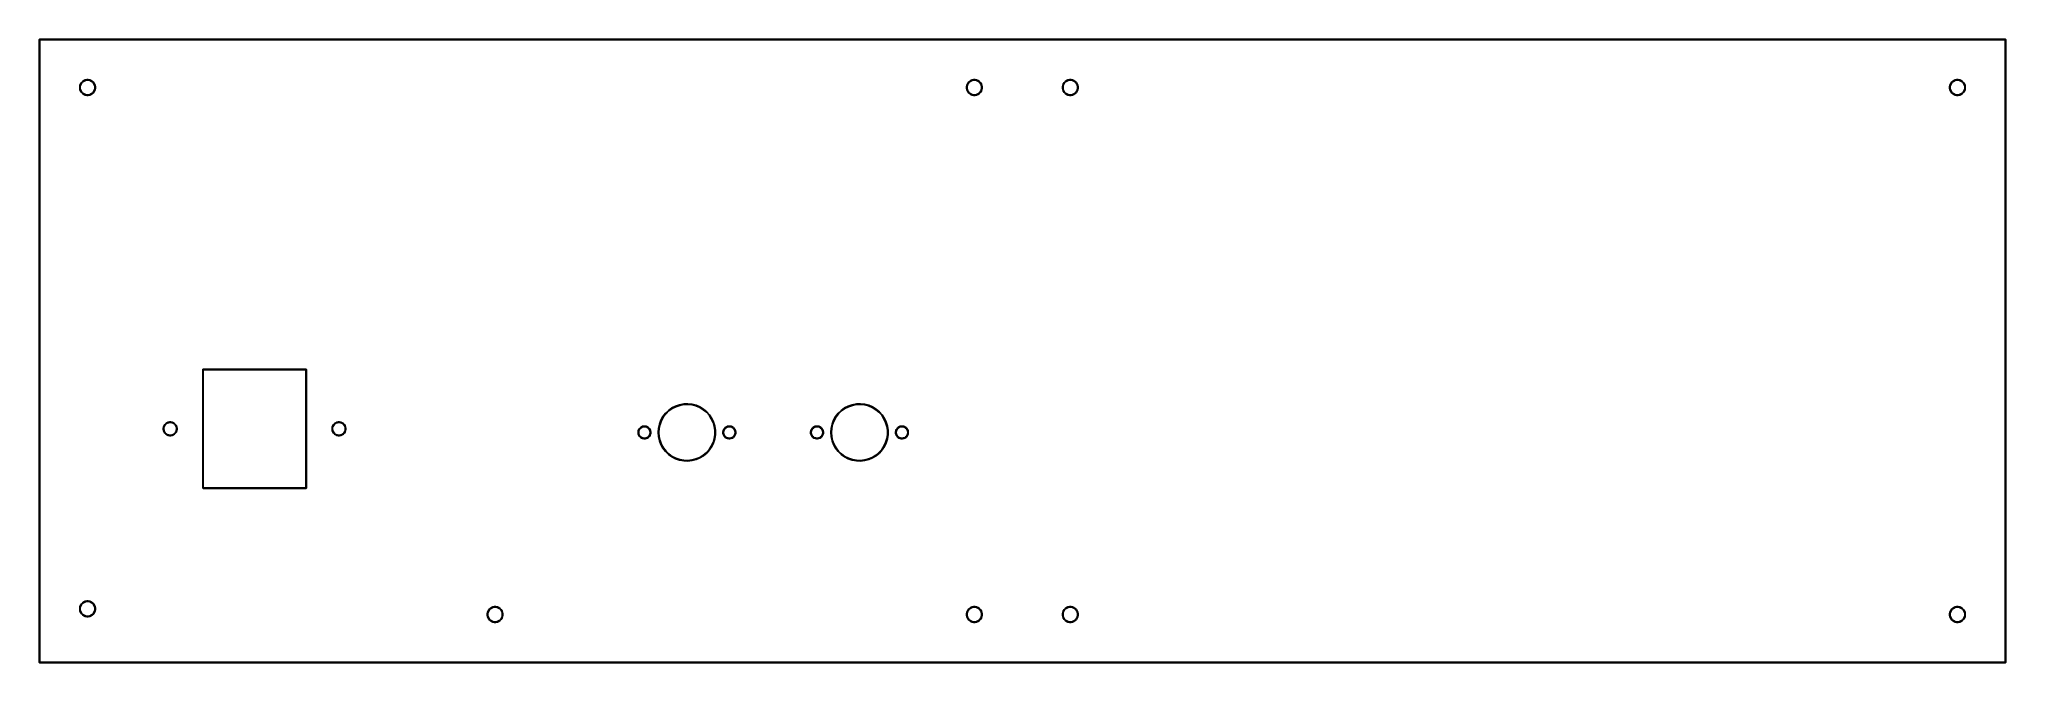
# Model space of a CAD drawing. Extents: x 0.7 to 21.3, y -8.5 to -2.
import ezdxf

# ---------------------------------------------------------------- set-up
doc = ezdxf.new("R2010")
doc.units = 0
doc.header["$MEASUREMENT"] = 0
doc.layers.add('BLACK', color=7, linetype='CONTINUOUS')

msp = doc.modelspace()

# ---------------------------------------------------------------- linework, layer by layer
at = {"layer": 'BLACK', "linetype": 'CONTINUOUS'}
for p, q in [((0.74703, -2), (0.74709, -1.99942)), ((0.74705, -2.00015), (0.74703, -2)), ((0.74705, -8.49986), (0.74705, -2.00015)), ((0.74709, -1.99942), (0.74726, -1.99886)), ((0.74726, -1.99886), (0.74753, -1.99835)), ((0.74753, -1.99835), (0.7479, -1.9979)), ((0.7479, -1.9979), (0.74835, -1.99753)), ((0.74835, -1.99753), (0.74887, -1.99726)), ((0.74887, -1.99726), (0.74942, -1.99709)), ((0.74942, -1.99709), (0.74986, -1.99705)), ((0.74986, -1.99705), (0.75, -1.99703)), ((0.75, -1.99703), (0.75014, -1.99705)), ((0.75014, -1.99705), (21.2499, -1.99705)), ((0.75295, -2.00295), (0.75295, -8.49705)), ((21.247, -2.00295), (0.75295, -2.00295)), ((21.247, -8.49705), (21.247, -2.00295)), ((21.2499, -1.99705), (21.25, -1.99703)), ((21.25, -1.99703), (21.2501, -1.99705)), ((21.2501, -1.99705), (21.2506, -1.99709)), ((21.2506, -1.99709), (21.2511, -1.99726)), ((21.2511, -1.99726), (21.2516, -1.99753)), ((21.2516, -1.99753), (21.2521, -1.9979)), ((21.2521, -1.9979), (21.2525, -1.99835)), ((21.2525, -1.99835), (21.2527, -1.99886)), ((21.2527, -1.99886), (21.2529, -1.99942)), ((21.2529, -1.99942), (21.253, -2)), ((21.253, -2), (21.253, -2.00014)), ((21.253, -2.00014), (21.253, -8.49986)), ((1.17726, -2.46112), (1.18624, -2.44768)), ((1.19142, -2.45192), (1.18316, -2.46427)), ((1.18624, -2.44768), (1.19768, -2.43624)), ((1.20192, -2.44142), (1.19142, -2.45192)), ((1.19768, -2.43624), (1.21112, -2.42726)), ((1.21427, -2.43316), (1.20192, -2.44142)), ((1.21112, -2.42726), (1.22606, -2.42107)), ((1.228, -2.42748), (1.21427, -2.43316)), ((1.22606, -2.42107), (1.24192, -2.41792)), ((1.24257, -2.42458), (1.228, -2.42748)), ((1.24192, -2.41792), (1.25808, -2.41792)), ((1.25743, -2.42458), (1.24257, -2.42458)), ((1.272, -2.42748), (1.25743, -2.42458)), ((1.25808, -2.41792), (1.27394, -2.42107)), ((1.28573, -2.43316), (1.272, -2.42748)), ((1.27394, -2.42107), (1.28888, -2.42726)), ((1.29808, -2.44142), (1.28573, -2.43316)), ((1.28888, -2.42726), (1.30232, -2.43624)), ((1.30858, -2.45192), (1.29808, -2.44142)), ((1.30232, -2.43624), (1.31376, -2.44768)), ((1.31684, -2.46427), (1.30858, -2.45192)), ((1.31376, -2.44768), (1.32274, -2.46112)), ((10.4253, -2.46112), (10.4343, -2.44768)), ((10.4394, -2.45192), (10.4312, -2.46427)), ((10.4343, -2.44768), (10.4457, -2.43624)), ((10.45, -2.44142), (10.4394, -2.45192)), ((10.4457, -2.43624), (10.4592, -2.42726)), ((10.4623, -2.43316), (10.45, -2.44142)), ((10.4592, -2.42726), (10.4741, -2.42107)), ((10.476, -2.42748), (10.4623, -2.43316)), ((10.4741, -2.42107), (10.4899, -2.41792)), ((10.4906, -2.42458), (10.476, -2.42748)), ((10.4899, -2.41792), (10.5061, -2.41792)), ((10.5055, -2.42458), (10.4906, -2.42458)), ((10.52, -2.42748), (10.5055, -2.42458)), ((10.5061, -2.41792), (10.522, -2.42107)), ((10.5338, -2.43316), (10.52, -2.42748)), ((10.522, -2.42107), (10.5369, -2.42726)), ((10.5461, -2.44142), (10.5338, -2.43316)), ((10.5369, -2.42726), (10.5504, -2.43624)), ((10.5566, -2.45192), (10.5461, -2.44142)), ((10.5504, -2.43624), (10.5618, -2.44768)), ((10.5649, -2.46427), (10.5566, -2.45192)), ((10.5618, -2.44768), (10.5708, -2.46112)), ((11.4253, -2.46112), (11.4343, -2.44768)), ((11.4394, -2.45192), (11.4312, -2.46427)), ((11.4343, -2.44768), (11.4457, -2.43624)), ((11.45, -2.44142), (11.4394, -2.45192)), ((11.4457, -2.43624), (11.4592, -2.42726)), ((11.4623, -2.43316), (11.45, -2.44142)), ((11.4592, -2.42726), (11.4741, -2.42107)), ((11.476, -2.42748), (11.4623, -2.43316)), ((11.4741, -2.42107), (11.4899, -2.41792)), ((11.4906, -2.42458), (11.476, -2.42748)), ((11.4899, -2.41792), (11.5061, -2.41792)), ((11.5055, -2.42458), (11.4906, -2.42458)), ((11.52, -2.42748), (11.5055, -2.42458)), ((11.5061, -2.41792), (11.522, -2.42107)), ((11.5338, -2.43316), (11.52, -2.42748)), ((11.522, -2.42107), (11.5369, -2.42726)), ((11.5461, -2.44142), (11.5338, -2.43316)), ((11.5369, -2.42726), (11.5504, -2.43624)), ((11.5566, -2.45192), (11.5461, -2.44142)), ((11.5504, -2.43624), (11.5618, -2.44768)), ((11.5649, -2.46427), (11.5566, -2.45192)), ((11.5618, -2.44768), (11.5708, -2.46112)), ((20.6773, -2.46112), (20.6862, -2.44768)), ((20.6914, -2.45192), (20.6832, -2.46427)), ((20.6862, -2.44768), (20.6977, -2.43624)), ((20.7019, -2.44142), (20.6914, -2.45192)), ((20.6977, -2.43624), (20.7111, -2.42726)), ((20.7143, -2.43316), (20.7019, -2.44142)), ((20.7111, -2.42726), (20.7261, -2.42107)), ((20.728, -2.42748), (20.7143, -2.43316)), ((20.7261, -2.42107), (20.7419, -2.41792)), ((20.7426, -2.42458), (20.728, -2.42748)), ((20.7419, -2.41792), (20.7581, -2.41792)), ((20.7574, -2.42458), (20.7426, -2.42458)), ((20.772, -2.42748), (20.7574, -2.42458)), ((20.7581, -2.41792), (20.7739, -2.42107)), ((20.7857, -2.43316), (20.772, -2.42748)), ((20.7739, -2.42107), (20.7889, -2.42726)), ((20.7981, -2.44142), (20.7857, -2.43316)), ((20.7889, -2.42726), (20.8023, -2.43624)), ((20.8086, -2.45192), (20.7981, -2.44142)), ((20.8023, -2.43624), (20.8138, -2.44768)), ((20.8168, -2.46427), (20.8086, -2.45192)), ((20.8138, -2.44768), (20.8227, -2.46112)), ((1.16792, -2.49192), (1.17107, -2.47606)), ((1.16792, -2.50808), (1.16792, -2.49192)), ((1.17107, -2.52394), (1.16792, -2.50808)), ((1.17107, -2.47606), (1.17726, -2.46112)), ((1.17726, -2.53888), (1.17107, -2.52394)), ((1.17748, -2.478), (1.17458, -2.49257)), ((1.17458, -2.49257), (1.17458, -2.50743)), ((1.17458, -2.50743), (1.17748, -2.522)), ((1.18624, -2.55232), (1.17726, -2.53888)), ((1.18316, -2.46427), (1.17748, -2.478)), ((1.17748, -2.522), (1.18316, -2.53573)), ((1.18316, -2.53573), (1.19142, -2.54808)), ((1.19768, -2.56376), (1.18624, -2.55232)), ((1.19142, -2.54808), (1.20192, -2.55858)), ((1.21112, -2.57274), (1.19768, -2.56376)), ((1.20192, -2.55858), (1.21427, -2.56684)), ((1.22606, -2.57893), (1.21112, -2.57274)), ((1.21427, -2.56684), (1.228, -2.57252)), ((1.24192, -2.58208), (1.22606, -2.57893)), ((1.228, -2.57252), (1.24257, -2.57542)), ((1.25808, -2.58208), (1.24192, -2.58208)), ((1.24257, -2.57542), (1.25743, -2.57542)), ((1.25743, -2.57542), (1.272, -2.57252)), ((1.27394, -2.57893), (1.25808, -2.58208)), ((1.272, -2.57252), (1.28573, -2.56684)), ((1.28888, -2.57274), (1.27394, -2.57893)), ((1.28573, -2.56684), (1.29808, -2.55858)), ((1.30232, -2.56376), (1.28888, -2.57274)), ((1.29808, -2.55858), (1.30858, -2.54808)), ((1.31376, -2.55232), (1.30232, -2.56376)), ((1.30858, -2.54808), (1.31684, -2.53573)), ((1.32274, -2.53888), (1.31376, -2.55232)), ((1.32252, -2.478), (1.31684, -2.46427)), ((1.31684, -2.53573), (1.32252, -2.522)), ((1.32542, -2.49257), (1.32252, -2.478)), ((1.32252, -2.522), (1.32542, -2.50743)), ((1.32274, -2.46112), (1.32893, -2.47606)), ((1.32893, -2.52394), (1.32274, -2.53888)), ((1.32542, -2.50743), (1.32542, -2.49257)), ((1.32893, -2.47606), (1.33208, -2.49192)), ((1.33208, -2.50808), (1.32893, -2.52394)), ((1.33208, -2.49192), (1.33208, -2.50808)), ((10.4159, -2.49192), (10.4191, -2.47606)), ((10.4159, -2.50808), (10.4159, -2.49192)), ((10.4191, -2.52394), (10.4159, -2.50808)), ((10.4191, -2.47606), (10.4253, -2.46112)), ((10.4253, -2.53888), (10.4191, -2.52394)), ((10.4255, -2.478), (10.4226, -2.49257)), ((10.4226, -2.49257), (10.4226, -2.50743)), ((10.4226, -2.50743), (10.4255, -2.522)), ((10.4343, -2.55232), (10.4253, -2.53888)), ((10.4312, -2.46427), (10.4255, -2.478)), ((10.4255, -2.522), (10.4312, -2.53573)), ((10.4312, -2.53573), (10.4394, -2.54808)), ((10.4457, -2.56376), (10.4343, -2.55232)), ((10.4394, -2.54808), (10.45, -2.55858)), ((10.4592, -2.57274), (10.4457, -2.56376)), ((10.45, -2.55858), (10.4623, -2.56684)), ((10.4741, -2.57893), (10.4592, -2.57274)), ((10.4623, -2.56684), (10.476, -2.57252)), ((10.4899, -2.58208), (10.4741, -2.57893)), ((10.476, -2.57252), (10.4906, -2.57542)), ((10.5061, -2.58208), (10.4899, -2.58208)), ((10.4906, -2.57542), (10.5055, -2.57542)), ((10.5055, -2.57542), (10.52, -2.57252)), ((10.522, -2.57893), (10.5061, -2.58208)), ((10.52, -2.57252), (10.5338, -2.56684)), ((10.5369, -2.57274), (10.522, -2.57893)), ((10.5338, -2.56684), (10.5461, -2.55858)), ((10.5504, -2.56376), (10.5369, -2.57274)), ((10.5461, -2.55858), (10.5566, -2.54808)), ((10.5618, -2.55232), (10.5504, -2.56376)), ((10.5566, -2.54808), (10.5649, -2.53573)), ((10.5708, -2.53888), (10.5618, -2.55232)), ((10.5706, -2.478), (10.5649, -2.46427)), ((10.5649, -2.53573), (10.5706, -2.522)), ((10.5735, -2.49257), (10.5706, -2.478)), ((10.5706, -2.522), (10.5735, -2.50743)), ((10.5708, -2.46112), (10.577, -2.47606)), ((10.577, -2.52394), (10.5708, -2.53888)), ((10.5735, -2.50743), (10.5735, -2.49257)), ((10.577, -2.47606), (10.5801, -2.49192)), ((10.5801, -2.50808), (10.577, -2.52394)), ((10.5801, -2.49192), (10.5801, -2.50808)), ((11.4159, -2.49192), (11.4191, -2.47606)), ((11.4159, -2.50808), (11.4159, -2.49192)), ((11.4191, -2.52394), (11.4159, -2.50808)), ((11.4191, -2.47606), (11.4253, -2.46112)), ((11.4253, -2.53888), (11.4191, -2.52394)), ((11.4255, -2.478), (11.4226, -2.49257)), ((11.4226, -2.49257), (11.4226, -2.50743)), ((11.4226, -2.50743), (11.4255, -2.522)), ((11.4343, -2.55232), (11.4253, -2.53888)), ((11.4312, -2.46427), (11.4255, -2.478)), ((11.4255, -2.522), (11.4312, -2.53573)), ((11.4312, -2.53573), (11.4394, -2.54808)), ((11.4457, -2.56376), (11.4343, -2.55232)), ((11.4394, -2.54808), (11.45, -2.55858)), ((11.4592, -2.57274), (11.4457, -2.56376)), ((11.45, -2.55858), (11.4623, -2.56684)), ((11.4741, -2.57893), (11.4592, -2.57274)), ((11.4623, -2.56684), (11.476, -2.57252)), ((11.4899, -2.58208), (11.4741, -2.57893)), ((11.476, -2.57252), (11.4906, -2.57542)), ((11.5061, -2.58208), (11.4899, -2.58208)), ((11.4906, -2.57542), (11.5055, -2.57542)), ((11.5055, -2.57542), (11.52, -2.57252)), ((11.522, -2.57893), (11.5061, -2.58208)), ((11.52, -2.57252), (11.5338, -2.56684)), ((11.5369, -2.57274), (11.522, -2.57893)), ((11.5338, -2.56684), (11.5461, -2.55858)), ((11.5504, -2.56376), (11.5369, -2.57274)), ((11.5461, -2.55858), (11.5566, -2.54808)), ((11.5618, -2.55232), (11.5504, -2.56376)), ((11.5566, -2.54808), (11.5649, -2.53573)), ((11.5708, -2.53888), (11.5618, -2.55232)), ((11.5706, -2.478), (11.5649, -2.46427)), ((11.5649, -2.53573), (11.5706, -2.522)), ((11.5735, -2.49257), (11.5706, -2.478)), ((11.5706, -2.522), (11.5735, -2.50743)), ((11.5708, -2.46112), (11.577, -2.47606)), ((11.577, -2.52394), (11.5708, -2.53888)), ((11.5735, -2.50743), (11.5735, -2.49257)), ((11.577, -2.47606), (11.5801, -2.49192)), ((11.5801, -2.50808), (11.577, -2.52394)), ((11.5801, -2.49192), (11.5801, -2.50808)), ((20.6679, -2.49192), (20.6711, -2.47606)), ((20.6679, -2.50808), (20.6679, -2.49192)), ((20.6711, -2.52394), (20.6679, -2.50808)), ((20.6711, -2.47606), (20.6773, -2.46112)), ((20.6773, -2.53888), (20.6711, -2.52394)), ((20.6775, -2.478), (20.6746, -2.49257)), ((20.6746, -2.49257), (20.6746, -2.50743)), ((20.6746, -2.50743), (20.6775, -2.522)), ((20.6862, -2.55232), (20.6773, -2.53888)), ((20.6832, -2.46427), (20.6775, -2.478)), ((20.6775, -2.522), (20.6832, -2.53573)), ((20.6832, -2.53573), (20.6914, -2.54808)), ((20.6977, -2.56376), (20.6862, -2.55232)), ((20.6914, -2.54808), (20.7019, -2.55858)), ((20.7111, -2.57274), (20.6977, -2.56376)), ((20.7019, -2.55858), (20.7143, -2.56684)), ((20.7261, -2.57893), (20.7111, -2.57274)), ((20.7143, -2.56684), (20.728, -2.57252)), ((20.7419, -2.58208), (20.7261, -2.57893)), ((20.728, -2.57252), (20.7426, -2.57542)), ((20.7581, -2.58208), (20.7419, -2.58208)), ((20.7426, -2.57542), (20.7574, -2.57542)), ((20.7574, -2.57542), (20.772, -2.57252)), ((20.7739, -2.57893), (20.7581, -2.58208)), ((20.772, -2.57252), (20.7857, -2.56684)), ((20.7889, -2.57274), (20.7739, -2.57893)), ((20.7857, -2.56684), (20.7981, -2.55858)), ((20.8023, -2.56376), (20.7889, -2.57274)), ((20.7981, -2.55858), (20.8086, -2.54808)), ((20.8138, -2.55232), (20.8023, -2.56376)), ((20.8086, -2.54808), (20.8168, -2.53573)), ((20.8227, -2.53888), (20.8138, -2.55232)), ((20.8225, -2.478), (20.8168, -2.46427)), ((20.8168, -2.53573), (20.8225, -2.522)), ((20.8254, -2.49257), (20.8225, -2.478)), ((20.8225, -2.522), (20.8254, -2.50743)), ((20.8227, -2.46112), (20.8289, -2.47606)), ((20.8289, -2.52394), (20.8227, -2.53888)), ((20.8254, -2.50743), (20.8254, -2.49257)), ((20.8289, -2.47606), (20.8321, -2.49192)), ((20.8321, -2.50808), (20.8289, -2.52394)), ((20.8321, -2.49192), (20.8321, -2.50808)), ((2.45136, -5.44409), (2.45142, -5.44352)), ((2.45138, -5.44424), (2.45136, -5.44409)), ((2.45138, -6.68017), (2.45138, -5.44424)), ((2.45142, -5.44352), (2.45159, -5.44296)), ((2.45159, -5.44296), (2.45186, -5.44245)), ((2.45186, -5.44245), (2.45223, -5.442)), ((2.45223, -5.442), (2.45268, -5.44163)), ((2.45268, -5.44163), (2.4532, -5.44135)), ((2.4532, -5.44135), (2.45375, -5.44118)), ((2.45375, -5.44118), (2.45419, -5.44114)), ((2.45419, -5.44114), (2.45433, -5.44113)), ((2.45433, -5.44113), (2.45448, -5.44114)), ((2.45448, -5.44114), (3.52899, -5.44114)), ((2.45728, -5.44705), (2.45728, -6.67736)), ((3.52618, -5.44705), (2.45728, -5.44705)), ((3.52618, -6.67736), (3.52618, -5.44705)), ((3.52899, -5.44114), (3.52913, -5.44113)), ((3.52913, -5.44113), (3.52928, -5.44114)), ((3.52928, -5.44114), (3.52971, -5.44118)), ((3.52971, -5.44118), (3.53027, -5.44135)), ((3.53027, -5.44135), (3.53078, -5.44163)), ((3.53078, -5.44163), (3.53123, -5.442)), ((3.53123, -5.442), (3.5316, -5.44245)), ((3.5316, -5.44245), (3.53187, -5.44296)), ((3.53187, -5.44296), (3.53204, -5.44352)), ((3.53204, -5.44352), (3.5321, -5.44409)), ((3.5321, -5.44409), (3.53209, -5.44424)), ((3.53209, -5.44424), (3.53209, -6.68017)), ((7.22926, -5.97308), (7.25062, -5.93501)), ((7.2562, -5.93871), (7.23532, -5.97592)), ((7.25062, -5.93501), (7.2773, -5.90046)), ((7.28229, -5.90493), (7.2562, -5.93871)), ((7.2773, -5.90046), (7.30873, -5.87016)), ((7.31301, -5.87531), (7.28229, -5.90493)), ((7.30873, -5.87016), (7.34423, -5.84476)), ((7.34772, -5.85048), (7.31301, -5.87531)), ((7.34423, -5.84476), (7.38305, -5.8248)), ((7.38567, -5.83096), (7.34772, -5.85048)), ((7.38305, -5.8248), (7.42437, -5.81071)), ((7.42606, -5.81718), (7.38567, -5.83096)), ((7.42437, -5.81071), (7.4673, -5.80278)), ((7.46803, -5.80943), (7.42606, -5.81718)), ((7.4673, -5.80278), (7.51092, -5.80118)), ((7.51068, -5.80787), (7.46803, -5.80943)), ((7.5531, -5.81254), (7.51068, -5.80787)), ((7.51092, -5.80118), (7.55431, -5.80596)), ((7.59439, -5.82333), (7.5531, -5.81254)), ((7.55431, -5.80596), (7.59655, -5.817)), ((7.63366, -5.84002), (7.59439, -5.82333)), ((7.59655, -5.817), (7.63672, -5.83407)), ((7.67009, -5.86226), (7.63366, -5.84002)), ((7.63672, -5.83407), (7.67398, -5.85681)), ((7.70289, -5.88956), (7.67009, -5.86226)), ((7.67398, -5.85681), (7.70754, -5.88474)), ((7.73137, -5.92134), (7.70289, -5.88956)), ((7.70754, -5.88474), (7.73667, -5.91725)), ((7.75492, -5.95693), (7.73137, -5.92134)), ((7.73667, -5.91725), (7.76076, -5.95366)), ((9.02926, -5.97308), (9.05062, -5.93501)), ((9.0562, -5.93871), (9.03532, -5.97592)), ((9.05062, -5.93501), (9.0773, -5.90046)), ((9.08229, -5.90493), (9.0562, -5.93871)), ((9.0773, -5.90046), (9.10873, -5.87016)), ((9.11301, -5.87531), (9.08229, -5.90493)), ((9.10873, -5.87016), (9.14423, -5.84476)), ((9.14772, -5.85048), (9.11301, -5.87531)), ((9.14423, -5.84476), (9.18305, -5.8248)), ((9.18567, -5.83096), (9.14772, -5.85048)), ((9.18305, -5.8248), (9.22437, -5.81071)), ((9.22606, -5.81718), (9.18567, -5.83096)), ((9.22437, -5.81071), (9.2673, -5.80278)), ((9.26803, -5.80943), (9.22606, -5.81718)), ((9.2673, -5.80278), (9.31092, -5.80118)), ((9.31068, -5.80787), (9.26803, -5.80943)), ((9.3531, -5.81254), (9.31068, -5.80787)), ((9.31092, -5.80118), (9.35431, -5.80596)), ((9.39439, -5.82333), (9.3531, -5.81254)), ((9.35431, -5.80596), (9.39655, -5.817)), ((9.43366, -5.84002), (9.39439, -5.82333)), ((9.39655, -5.817), (9.43672, -5.83407)), ((9.47009, -5.86226), (9.43366, -5.84002)), ((9.43672, -5.83407), (9.47398, -5.85681)), ((9.50289, -5.88956), (9.47009, -5.86226)), ((9.47398, -5.85681), (9.50754, -5.88474)), ((9.53137, -5.92134), (9.50289, -5.88956)), ((9.50754, -5.88474), (9.53667, -5.91725)), ((9.55492, -5.95693), (9.53137, -5.92134)), ((9.53667, -5.91725), (9.56076, -5.95366)), ((2.03952, -6.05508), (2.0423, -6.04112)), ((2.03952, -6.06932), (2.03952, -6.05508)), ((2.0423, -6.08329), (2.03952, -6.06932)), ((2.0423, -6.04112), (2.04775, -6.02796)), ((2.04775, -6.09645), (2.0423, -6.08329)), ((2.04871, -6.04306), (2.04618, -6.05574)), ((2.04618, -6.05574), (2.04618, -6.06867)), ((2.04618, -6.06867), (2.04871, -6.08135)), ((2.04775, -6.02796), (2.05566, -6.01612)), ((2.05566, -6.10829), (2.04775, -6.09645)), ((2.05365, -6.03112), (2.04871, -6.04306)), ((2.04871, -6.08135), (2.05365, -6.09329)), ((2.06083, -6.02037), (2.05365, -6.03112)), ((2.05365, -6.09329), (2.06083, -6.10404)), ((2.05566, -6.01612), (2.06573, -6.00605)), ((2.06573, -6.11835), (2.05566, -6.10829)), ((2.06998, -6.01123), (2.06083, -6.02037)), ((2.06083, -6.10404), (2.06998, -6.11318)), ((2.06573, -6.00605), (2.07757, -5.99814)), ((2.07757, -6.12627), (2.06573, -6.11835)), ((2.08072, -6.00405), (2.06998, -6.01123)), ((2.06998, -6.11318), (2.08072, -6.12036)), ((2.07757, -5.99814), (2.09073, -5.99269)), ((2.09073, -6.13171), (2.07757, -6.12627)), ((2.09267, -5.9991), (2.08072, -6.00405)), ((2.08072, -6.12036), (2.09267, -6.12531)), ((2.09073, -5.99269), (2.10469, -5.98992)), ((2.10469, -6.13449), (2.09073, -6.13171)), ((2.10535, -5.99658), (2.09267, -5.9991)), ((2.09267, -6.12531), (2.10535, -6.12783)), ((2.10469, -5.98992), (2.11893, -5.98992)), ((2.11893, -6.13449), (2.10469, -6.13449)), ((2.11827, -5.99658), (2.10535, -5.99658)), ((2.10535, -6.12783), (2.11827, -6.12783)), ((2.13095, -5.9991), (2.11827, -5.99658)), ((2.11827, -6.12783), (2.13095, -6.12531)), ((2.11893, -5.98992), (2.1329, -5.99269)), ((2.1329, -6.13171), (2.11893, -6.13449)), ((2.1429, -6.00405), (2.13095, -5.9991)), ((2.13095, -6.12531), (2.1429, -6.12036)), ((2.1329, -5.99269), (2.14605, -5.99814)), ((2.14605, -6.12627), (2.1329, -6.13171)), ((2.15365, -6.01123), (2.1429, -6.00405)), ((2.1429, -6.12036), (2.15365, -6.11318)), ((2.14605, -5.99814), (2.15789, -6.00605)), ((2.15789, -6.11835), (2.14605, -6.12627)), ((2.16279, -6.02037), (2.15365, -6.01123)), ((2.15365, -6.11318), (2.16279, -6.10404)), ((2.15789, -6.00605), (2.16796, -6.01612)), ((2.16796, -6.10829), (2.15789, -6.11835)), ((2.16997, -6.03112), (2.16279, -6.02037)), ((2.16279, -6.10404), (2.16997, -6.09329)), ((2.16796, -6.01612), (2.17587, -6.02796)), ((2.17587, -6.09645), (2.16796, -6.10829)), ((2.17492, -6.04306), (2.16997, -6.03112)), ((2.16997, -6.09329), (2.17492, -6.08135)), ((2.17744, -6.05574), (2.17492, -6.04306)), ((2.17492, -6.08135), (2.17744, -6.06867)), ((2.17587, -6.02796), (2.18132, -6.04112)), ((2.18132, -6.08329), (2.17587, -6.09645)), ((2.17744, -6.06867), (2.17744, -6.05574)), ((2.18132, -6.04112), (2.1841, -6.05508)), ((2.1841, -6.06932), (2.18132, -6.08329)), ((2.1841, -6.05508), (2.1841, -6.06932)), ((3.79937, -6.05508), (3.80214, -6.04112)), ((3.79937, -6.06932), (3.79937, -6.05508)), ((3.80214, -6.08329), (3.79937, -6.06932)), ((3.80214, -6.04112), (3.80759, -6.02796)), ((3.80759, -6.09645), (3.80214, -6.08329)), ((3.80855, -6.04306), (3.80603, -6.05574)), ((3.80603, -6.05574), (3.80603, -6.06867)), ((3.80603, -6.06867), (3.80855, -6.08135)), ((3.80759, -6.02796), (3.8155, -6.01612)), ((3.8155, -6.10829), (3.80759, -6.09645)), ((3.8135, -6.03112), (3.80855, -6.04306)), ((3.80855, -6.08135), (3.8135, -6.09329)), ((3.82068, -6.02037), (3.8135, -6.03112)), ((3.8135, -6.09329), (3.82068, -6.10404)), ((3.8155, -6.01612), (3.82557, -6.00605)), ((3.82557, -6.11835), (3.8155, -6.10829)), ((3.82982, -6.01123), (3.82068, -6.02037)), ((3.82068, -6.10404), (3.82982, -6.11318)), ((3.82557, -6.00605), (3.83741, -5.99814)), ((3.83741, -6.12627), (3.82557, -6.11835)), ((3.84057, -6.00405), (3.82982, -6.01123)), ((3.82982, -6.11318), (3.84057, -6.12036)), ((3.83741, -5.99814), (3.85057, -5.99269)), ((3.85057, -6.13171), (3.83741, -6.12627)), ((3.85251, -5.9991), (3.84057, -6.00405)), ((3.84057, -6.12036), (3.85251, -6.12531)), ((3.85057, -5.99269), (3.86453, -5.98992)), ((3.86453, -6.13449), (3.85057, -6.13171)), ((3.86519, -5.99658), (3.85251, -5.9991)), ((3.85251, -6.12531), (3.86519, -6.12783)), ((3.86453, -5.98992), (3.87877, -5.98992)), ((3.87877, -6.13449), (3.86453, -6.13449)), ((3.87812, -5.99658), (3.86519, -5.99658)), ((3.86519, -6.12783), (3.87812, -6.12783)), ((3.8908, -5.9991), (3.87812, -5.99658)), ((3.87812, -6.12783), (3.8908, -6.12531)), ((3.87877, -5.98992), (3.89274, -5.99269)), ((3.89274, -6.13171), (3.87877, -6.13449)), ((3.90274, -6.00405), (3.8908, -5.9991)), ((3.8908, -6.12531), (3.90274, -6.12036)), ((3.89274, -5.99269), (3.90589, -5.99814)), ((3.90589, -6.12627), (3.89274, -6.13171)), ((3.91349, -6.01123), (3.90274, -6.00405)), ((3.90274, -6.12036), (3.91349, -6.11318)), ((3.90589, -5.99814), (3.91773, -6.00605)), ((3.91773, -6.11835), (3.90589, -6.12627)), ((3.92263, -6.02037), (3.91349, -6.01123)), ((3.91349, -6.11318), (3.92263, -6.10404)), ((3.91773, -6.00605), (3.9278, -6.01612)), ((3.9278, -6.10829), (3.91773, -6.11835)), ((3.92981, -6.03112), (3.92263, -6.02037)), ((3.92263, -6.10404), (3.92981, -6.09329)), ((3.9278, -6.01612), (3.93571, -6.02796)), ((3.93571, -6.09645), (3.9278, -6.10829)), ((3.93476, -6.04306), (3.92981, -6.03112)), ((3.92981, -6.09329), (3.93476, -6.08135)), ((3.93728, -6.05574), (3.93476, -6.04306)), ((3.93476, -6.08135), (3.93728, -6.06867)), ((3.93571, -6.02796), (3.94116, -6.04112)), ((3.94116, -6.08329), (3.93571, -6.09645)), ((3.93728, -6.06867), (3.93728, -6.05574)), ((3.94116, -6.04112), (3.94394, -6.05508)), ((3.94394, -6.06932), (3.94116, -6.08329)), ((3.94394, -6.05508), (3.94394, -6.06932)), ((6.99068, -6.09346), (6.99323, -6.08063)), ((6.99068, -6.10654), (6.99068, -6.09346)), ((6.99323, -6.11937), (6.99068, -6.10654)), ((6.99323, -6.08063), (6.99823, -6.06854)), ((6.99823, -6.13146), (6.99323, -6.11937)), ((6.99963, -6.08257), (6.99734, -6.09412)), ((6.99734, -6.09412), (6.99734, -6.10588)), ((6.99734, -6.10588), (6.99963, -6.11743)), ((6.99823, -6.06854), (7.0055, -6.05767)), ((7.0055, -6.14233), (6.99823, -6.13146)), ((7.00414, -6.0717), (6.99963, -6.08257)), ((6.99963, -6.11743), (7.00414, -6.1283)), ((7.01068, -6.06191), (7.00414, -6.0717)), ((7.00414, -6.1283), (7.01068, -6.13809)), ((7.0055, -6.05767), (7.01475, -6.04842)), ((7.01475, -6.15158), (7.0055, -6.14233)), ((7.019, -6.05359), (7.01068, -6.06191)), ((7.01068, -6.13809), (7.019, -6.14641)), ((7.01475, -6.04842), (7.02563, -6.04115)), ((7.02563, -6.15885), (7.01475, -6.15158)), ((7.02878, -6.04705), (7.019, -6.05359)), ((7.019, -6.14641), (7.02878, -6.15295)), ((7.02563, -6.04115), (7.03772, -6.03614)), ((7.03966, -6.04255), (7.02878, -6.04705)), ((7.03772, -6.03614), (7.05055, -6.03359)), ((7.0512, -6.04025), (7.03966, -6.04255)), ((7.05055, -6.03359), (7.06363, -6.03359)), ((7.06297, -6.04025), (7.0512, -6.04025)), ((7.07452, -6.04255), (7.06297, -6.04025)), ((7.06363, -6.03359), (7.07646, -6.03614)), ((7.08539, -6.04705), (7.07452, -6.04255)), ((7.07646, -6.03614), (7.08854, -6.04115)), ((7.09518, -6.05359), (7.08539, -6.04705)), ((7.08539, -6.15295), (7.09518, -6.14641)), ((7.08854, -6.04115), (7.09942, -6.04842)), ((7.09942, -6.15158), (7.08854, -6.15885)), ((7.1035, -6.06191), (7.09518, -6.05359)), ((7.09518, -6.14641), (7.1035, -6.13809)), ((7.09942, -6.04842), (7.10867, -6.05767)), ((7.10867, -6.14233), (7.09942, -6.15158)), ((7.11004, -6.0717), (7.1035, -6.06191)), ((7.1035, -6.13809), (7.11004, -6.1283)), ((7.10867, -6.05767), (7.11594, -6.06854)), ((7.11594, -6.13146), (7.10867, -6.14233)), ((7.11454, -6.08257), (7.11004, -6.0717)), ((7.11004, -6.1283), (7.11454, -6.11743)), ((7.11684, -6.09412), (7.11454, -6.08257)), ((7.11454, -6.11743), (7.11684, -6.10588)), ((7.11594, -6.06854), (7.12095, -6.08063)), ((7.12095, -6.11937), (7.11594, -6.13146)), ((7.11684, -6.10588), (7.11684, -6.09412)), ((7.12095, -6.08063), (7.1235, -6.09346)), ((7.1235, -6.10654), (7.12095, -6.11937)), ((7.1235, -6.09346), (7.1235, -6.10654)), ((7.20098, -6.1), (7.20417, -6.05646)), ((7.20417, -6.14354), (7.20098, -6.1)), ((7.20417, -6.05646), (7.21366, -6.01385)), ((7.21366, -6.18615), (7.20417, -6.14354)), ((7.21079, -6.05744), (7.20768, -6.1)), ((7.20768, -6.1), (7.21079, -6.14256)), ((7.22007, -6.01578), (7.21079, -6.05744)), ((7.21079, -6.14256), (7.22007, -6.18422)), ((7.21366, -6.01385), (7.22926, -5.97308)), ((7.23532, -5.97592), (7.22007, -6.01578)), ((7.77303, -5.99557), (7.75492, -5.95693)), ((7.76076, -5.95366), (7.77929, -5.99318)), ((7.78533, -6.03644), (7.77303, -5.99557)), ((7.77929, -5.99318), (7.79186, -6.03498)), ((7.79154, -6.07866), (7.78533, -6.03644)), ((7.78533, -6.16356), (7.79154, -6.12134)), ((7.79154, -6.12134), (7.79154, -6.07866)), ((7.79186, -6.03498), (7.79822, -6.07817)), ((7.79822, -6.12183), (7.79186, -6.16502)), ((7.79822, -6.07817), (7.79822, -6.12183)), ((7.8765, -6.09346), (7.87905, -6.08063)), ((7.8765, -6.10654), (7.8765, -6.09346)), ((7.87905, -6.11937), (7.8765, -6.10654)), ((7.87905, -6.08063), (7.88406, -6.06854)), ((7.88406, -6.13146), (7.87905, -6.11937)), ((7.88546, -6.08257), (7.88316, -6.09412)), ((7.88316, -6.09412), (7.88316, -6.10588)), ((7.88316, -6.10588), (7.88546, -6.11743)), ((7.88406, -6.06854), (7.89133, -6.05767)), ((7.89133, -6.14233), (7.88406, -6.13146)), ((7.88996, -6.0717), (7.88546, -6.08257)), ((7.88546, -6.11743), (7.88996, -6.1283)), ((7.8965, -6.06191), (7.88996, -6.0717)), ((7.88996, -6.1283), (7.8965, -6.13809)), ((7.89133, -6.05767), (7.90058, -6.04842)), ((7.90058, -6.15158), (7.89133, -6.14233)), ((7.90482, -6.05359), (7.8965, -6.06191)), ((7.8965, -6.13809), (7.90482, -6.14641)), ((7.90058, -6.04842), (7.91146, -6.04115)), ((7.91146, -6.15885), (7.90058, -6.15158)), ((7.91461, -6.04705), (7.90482, -6.05359)), ((7.90482, -6.14641), (7.91461, -6.15295)), ((7.91146, -6.04115), (7.92354, -6.03614)), ((7.92548, -6.04255), (7.91461, -6.04705)), ((7.92354, -6.03614), (7.93637, -6.03359)), ((7.93703, -6.04025), (7.92548, -6.04255)), ((7.93637, -6.03359), (7.94945, -6.03359)), ((7.9488, -6.04025), (7.93703, -6.04025)), ((7.96034, -6.04255), (7.9488, -6.04025)), ((7.94945, -6.03359), (7.96228, -6.03614)), ((7.97122, -6.04705), (7.96034, -6.04255)), ((7.96228, -6.03614), (7.97437, -6.04115)), ((7.981, -6.05359), (7.97122, -6.04705)), ((7.97122, -6.15295), (7.981, -6.14641)), ((7.97437, -6.04115), (7.98525, -6.04842)), ((7.98525, -6.15158), (7.97437, -6.15885)), ((7.98932, -6.06191), (7.981, -6.05359)), ((7.981, -6.14641), (7.98932, -6.13809)), ((7.98525, -6.04842), (7.9945, -6.05767)), ((7.9945, -6.14233), (7.98525, -6.15158)), ((7.99586, -6.0717), (7.98932, -6.06191)), ((7.98932, -6.13809), (7.99586, -6.1283)), ((7.9945, -6.05767), (8.00177, -6.06854)), ((8.00177, -6.13146), (7.9945, -6.14233)), ((8.00037, -6.08257), (7.99586, -6.0717)), ((7.99586, -6.1283), (8.00037, -6.11743)), ((8.00266, -6.09412), (8.00037, -6.08257)), ((8.00037, -6.11743), (8.00266, -6.10588)), ((8.00177, -6.06854), (8.00677, -6.08063)), ((8.00677, -6.11937), (8.00177, -6.13146)), ((8.00266, -6.10588), (8.00266, -6.09412)), ((8.00677, -6.08063), (8.00932, -6.09346)), ((8.00932, -6.10654), (8.00677, -6.11937)), ((8.00932, -6.09346), (8.00932, -6.10654)), ((8.79068, -6.09346), (8.79323, -6.08063)), ((8.79068, -6.10654), (8.79068, -6.09346)), ((8.79323, -6.11937), (8.79068, -6.10654)), ((8.79323, -6.08063), (8.79823, -6.06854)), ((8.79823, -6.13146), (8.79323, -6.11937)), ((8.79963, -6.08257), (8.79734, -6.09412)), ((8.79734, -6.09412), (8.79734, -6.10588)), ((8.79734, -6.10588), (8.79963, -6.11743)), ((8.79823, -6.06854), (8.8055, -6.05767)), ((8.8055, -6.14233), (8.79823, -6.13146)), ((8.80414, -6.0717), (8.79963, -6.08257)), ((8.79963, -6.11743), (8.80414, -6.1283)), ((8.81068, -6.06191), (8.80414, -6.0717)), ((8.80414, -6.1283), (8.81068, -6.13809)), ((8.8055, -6.05767), (8.81475, -6.04842)), ((8.81475, -6.15158), (8.8055, -6.14233)), ((8.819, -6.05359), (8.81068, -6.06191)), ((8.81068, -6.13809), (8.819, -6.14641)), ((8.81475, -6.04842), (8.82563, -6.04115)), ((8.82563, -6.15885), (8.81475, -6.15158)), ((8.82878, -6.04705), (8.819, -6.05359)), ((8.819, -6.14641), (8.82878, -6.15295)), ((8.82563, -6.04115), (8.83772, -6.03614)), ((8.83966, -6.04255), (8.82878, -6.04705)), ((8.83772, -6.03614), (8.85055, -6.03359)), ((8.8512, -6.04025), (8.83966, -6.04255)), ((8.85055, -6.03359), (8.86363, -6.03359)), ((8.86297, -6.04025), (8.8512, -6.04025)), ((8.87452, -6.04255), (8.86297, -6.04025)), ((8.86363, -6.03359), (8.87646, -6.03614)), ((8.88539, -6.04705), (8.87452, -6.04255)), ((8.87646, -6.03614), (8.88854, -6.04115)), ((8.89518, -6.05359), (8.88539, -6.04705)), ((8.88539, -6.15295), (8.89518, -6.14641)), ((8.88854, -6.04115), (8.89942, -6.04842)), ((8.89942, -6.15158), (8.88854, -6.15885)), ((8.9035, -6.06191), (8.89518, -6.05359)), ((8.89518, -6.14641), (8.9035, -6.13809)), ((8.89942, -6.04842), (8.90867, -6.05767)), ((8.90867, -6.14233), (8.89942, -6.15158)), ((8.91004, -6.0717), (8.9035, -6.06191)), ((8.9035, -6.13809), (8.91004, -6.1283)), ((8.90867, -6.05767), (8.91594, -6.06854)), ((8.91594, -6.13146), (8.90867, -6.14233)), ((8.91454, -6.08257), (8.91004, -6.0717)), ((8.91004, -6.1283), (8.91454, -6.11743)), ((8.91684, -6.09412), (8.91454, -6.08257)), ((8.91454, -6.11743), (8.91684, -6.10588)), ((8.91594, -6.06854), (8.92095, -6.08063)), ((8.92095, -6.11937), (8.91594, -6.13146)), ((8.91684, -6.10588), (8.91684, -6.09412)), ((8.92095, -6.08063), (8.9235, -6.09346)), ((8.9235, -6.10654), (8.92095, -6.11937)), ((8.9235, -6.09346), (8.9235, -6.10654)), ((9.00098, -6.1), (9.00417, -6.05646)), ((9.00417, -6.14354), (9.00098, -6.1)), ((9.00417, -6.05646), (9.01366, -6.01385)), ((9.01366, -6.18615), (9.00417, -6.14354)), ((9.01079, -6.05744), (9.00768, -6.1)), ((9.00768, -6.1), (9.01079, -6.14256)), ((9.02007, -6.01578), (9.01079, -6.05744)), ((9.01079, -6.14256), (9.02007, -6.18422)), ((9.01366, -6.01385), (9.02926, -5.97308)), ((9.03532, -5.97592), (9.02007, -6.01578)), ((9.57303, -5.99557), (9.55492, -5.95693)), ((9.56076, -5.95366), (9.57929, -5.99318)), ((9.58533, -6.03644), (9.57303, -5.99557)), ((9.57929, -5.99318), (9.59186, -6.03498)), ((9.59154, -6.07866), (9.58533, -6.03644)), ((9.58533, -6.16356), (9.59154, -6.12134)), ((9.59154, -6.12134), (9.59154, -6.07866)), ((9.59186, -6.03498), (9.59822, -6.07817)), ((9.59822, -6.12183), (9.59186, -6.16502)), ((9.59822, -6.07817), (9.59822, -6.12183)), ((9.6765, -6.09346), (9.67905, -6.08063)), ((9.6765, -6.10654), (9.6765, -6.09346)), ((9.67905, -6.11937), (9.6765, -6.10654)), ((9.67905, -6.08063), (9.68406, -6.06854)), ((9.68406, -6.13146), (9.67905, -6.11937)), ((9.68546, -6.08257), (9.68316, -6.09412)), ((9.68316, -6.09412), (9.68316, -6.10588)), ((9.68316, -6.10588), (9.68546, -6.11743)), ((9.68406, -6.06854), (9.69133, -6.05767)), ((9.69133, -6.14233), (9.68406, -6.13146)), ((9.68996, -6.0717), (9.68546, -6.08257)), ((9.68546, -6.11743), (9.68996, -6.1283)), ((9.6965, -6.06191), (9.68996, -6.0717)), ((9.68996, -6.1283), (9.6965, -6.13809)), ((9.69133, -6.05767), (9.70058, -6.04842)), ((9.70058, -6.15158), (9.69133, -6.14233)), ((9.70482, -6.05359), (9.6965, -6.06191)), ((9.6965, -6.13809), (9.70482, -6.14641)), ((9.70058, -6.04842), (9.71146, -6.04115)), ((9.71146, -6.15885), (9.70058, -6.15158)), ((9.71461, -6.04705), (9.70482, -6.05359)), ((9.70482, -6.14641), (9.71461, -6.15295)), ((9.71146, -6.04115), (9.72354, -6.03614)), ((9.72548, -6.04255), (9.71461, -6.04705)), ((9.72354, -6.03614), (9.73637, -6.03359)), ((9.73703, -6.04025), (9.72548, -6.04255)), ((9.73637, -6.03359), (9.74945, -6.03359)), ((9.7488, -6.04025), (9.73703, -6.04025)), ((9.76034, -6.04255), (9.7488, -6.04025)), ((9.74945, -6.03359), (9.76228, -6.03614)), ((9.77122, -6.04705), (9.76034, -6.04255)), ((9.76228, -6.03614), (9.77437, -6.04115)), ((9.781, -6.05359), (9.77122, -6.04705)), ((9.77122, -6.15295), (9.781, -6.14641)), ((9.77437, -6.04115), (9.78525, -6.04842)), ((9.78525, -6.15158), (9.77437, -6.15885)), ((9.78932, -6.06191), (9.781, -6.05359)), ((9.781, -6.14641), (9.78932, -6.13809)), ((9.78525, -6.04842), (9.7945, -6.05767)), ((9.7945, -6.14233), (9.78525, -6.15158)), ((9.79586, -6.0717), (9.78932, -6.06191)), ((9.78932, -6.13809), (9.79586, -6.1283)), ((9.7945, -6.05767), (9.80177, -6.06854)), ((9.80177, -6.13146), (9.7945, -6.14233)), ((9.80037, -6.08257), (9.79586, -6.0717)), ((9.79586, -6.1283), (9.80037, -6.11743)), ((9.80266, -6.09412), (9.80037, -6.08257)), ((9.80037, -6.11743), (9.80266, -6.10588)), ((9.80177, -6.06854), (9.80677, -6.08063)), ((9.80677, -6.11937), (9.80177, -6.13146)), ((9.80266, -6.10588), (9.80266, -6.09412)), ((9.80677, -6.08063), (9.80932, -6.09346)), ((9.80932, -6.10654), (9.80677, -6.11937)), ((9.80932, -6.09346), (9.80932, -6.10654)), ((7.03772, -6.16386), (7.02563, -6.15885)), ((7.02878, -6.15295), (7.03966, -6.15745)), ((7.05055, -6.16641), (7.03772, -6.16386)), ((7.03966, -6.15745), (7.0512, -6.15975)), ((7.06363, -6.16641), (7.05055, -6.16641)), ((7.0512, -6.15975), (7.06297, -6.15975)), ((7.06297, -6.15975), (7.07452, -6.15745)), ((7.07646, -6.16386), (7.06363, -6.16641)), ((7.07452, -6.15745), (7.08539, -6.15295)), ((7.08854, -6.15885), (7.07646, -6.16386)), ((7.22926, -6.22692), (7.21366, -6.18615)), ((7.22007, -6.18422), (7.23532, -6.22408)), ((7.25062, -6.26499), (7.22926, -6.22692)), ((7.23532, -6.22408), (7.2562, -6.26129)), ((7.2773, -6.29954), (7.25062, -6.26499)), ((7.2562, -6.26129), (7.28229, -6.29507)), ((7.30873, -6.32984), (7.2773, -6.29954)), ((7.28229, -6.29507), (7.31301, -6.32469)), ((7.34423, -6.35524), (7.30873, -6.32984)), ((7.31301, -6.32469), (7.34772, -6.34952)), ((7.38305, -6.3752), (7.34423, -6.35524)), ((7.34772, -6.34952), (7.38567, -6.36904)), ((7.63366, -6.35997), (7.67009, -6.33774)), ((7.67398, -6.34319), (7.63672, -6.36593)), ((7.67009, -6.33774), (7.70289, -6.31044)), ((7.70754, -6.31526), (7.67398, -6.34319)), ((7.70289, -6.31044), (7.73137, -6.27866)), ((7.73667, -6.28275), (7.70754, -6.31526)), ((7.73137, -6.27866), (7.75492, -6.24307)), ((7.76076, -6.24634), (7.73667, -6.28275)), ((7.75492, -6.24307), (7.77303, -6.20443)), ((7.77929, -6.20682), (7.76076, -6.24634)), ((7.77303, -6.20443), (7.78533, -6.16356)), ((7.79186, -6.16502), (7.77929, -6.20682)), ((7.92354, -6.16386), (7.91146, -6.15885)), ((7.91461, -6.15295), (7.92548, -6.15745)), ((7.93637, -6.16641), (7.92354, -6.16386)), ((7.92548, -6.15745), (7.93703, -6.15975)), ((7.94945, -6.16641), (7.93637, -6.16641)), ((7.93703, -6.15975), (7.9488, -6.15975)), ((7.9488, -6.15975), (7.96034, -6.15745)), ((7.96228, -6.16386), (7.94945, -6.16641)), ((7.96034, -6.15745), (7.97122, -6.15295)), ((7.97437, -6.15885), (7.96228, -6.16386)), ((8.83772, -6.16386), (8.82563, -6.15885)), ((8.82878, -6.15295), (8.83966, -6.15745)), ((8.85055, -6.16641), (8.83772, -6.16386)), ((8.83966, -6.15745), (8.8512, -6.15975)), ((8.86363, -6.16641), (8.85055, -6.16641)), ((8.8512, -6.15975), (8.86297, -6.15975)), ((8.86297, -6.15975), (8.87452, -6.15745)), ((8.87646, -6.16386), (8.86363, -6.16641)), ((8.87452, -6.15745), (8.88539, -6.15295)), ((8.88854, -6.15885), (8.87646, -6.16386)), ((9.02926, -6.22692), (9.01366, -6.18615)), ((9.02007, -6.18422), (9.03532, -6.22408)), ((9.05062, -6.26499), (9.02926, -6.22692)), ((9.03532, -6.22408), (9.0562, -6.26129)), ((9.0773, -6.29954), (9.05062, -6.26499)), ((9.0562, -6.26129), (9.08229, -6.29507)), ((9.10873, -6.32984), (9.0773, -6.29954)), ((9.08229, -6.29507), (9.11301, -6.32469)), ((9.14423, -6.35524), (9.10873, -6.32984)), ((9.11301, -6.32469), (9.14772, -6.34952)), ((9.18305, -6.3752), (9.14423, -6.35524)), ((9.14772, -6.34952), (9.18567, -6.36904)), ((9.43366, -6.35997), (9.47009, -6.33774)), ((9.47398, -6.34319), (9.43672, -6.36593)), ((9.47009, -6.33774), (9.50289, -6.31044)), ((9.50754, -6.31526), (9.47398, -6.34319)), ((9.50289, -6.31044), (9.53137, -6.27866)), ((9.53667, -6.28275), (9.50754, -6.31526)), ((9.53137, -6.27866), (9.55492, -6.24307)), ((9.56076, -6.24634), (9.53667, -6.28275)), ((9.55492, -6.24307), (9.57303, -6.20443)), ((9.57929, -6.20682), (9.56076, -6.24634)), ((9.57303, -6.20443), (9.58533, -6.16356)), ((9.59186, -6.16502), (9.57929, -6.20682)), ((9.72354, -6.16386), (9.71146, -6.15885)), ((9.71461, -6.15295), (9.72548, -6.15745)), ((9.73637, -6.16641), (9.72354, -6.16386)), ((9.72548, -6.15745), (9.73703, -6.15975)), ((9.74945, -6.16641), (9.73637, -6.16641)), ((9.73703, -6.15975), (9.7488, -6.15975)), ((9.7488, -6.15975), (9.76034, -6.15745)), ((9.76228, -6.16386), (9.74945, -6.16641)), ((9.76034, -6.15745), (9.77122, -6.15295)), ((9.77437, -6.15885), (9.76228, -6.16386)), ((7.42437, -6.38929), (7.38305, -6.3752)), ((7.38567, -6.36904), (7.42606, -6.38282)), ((7.4673, -6.39722), (7.42437, -6.38929)), ((7.42606, -6.38282), (7.46803, -6.39057)), ((7.51092, -6.39882), (7.4673, -6.39722)), ((7.46803, -6.39057), (7.51068, -6.39213)), ((7.51068, -6.39213), (7.5531, -6.38746)), ((7.55431, -6.39404), (7.51092, -6.39882)), ((7.5531, -6.38746), (7.59439, -6.37667)), ((7.59655, -6.383), (7.55431, -6.39404)), ((7.59439, -6.37667), (7.63366, -6.35997)), ((7.63672, -6.36593), (7.59655, -6.383)), ((9.22437, -6.38929), (9.18305, -6.3752)), ((9.18567, -6.36904), (9.22606, -6.38282)), ((9.2673, -6.39722), (9.22437, -6.38929)), ((9.22606, -6.38282), (9.26803, -6.39057)), ((9.31092, -6.39882), (9.2673, -6.39722)), ((9.26803, -6.39057), (9.31068, -6.39213)), ((9.31068, -6.39213), (9.3531, -6.38746)), ((9.35431, -6.39404), (9.31092, -6.39882)), ((9.3531, -6.38746), (9.39439, -6.37667)), ((9.39655, -6.383), (9.35431, -6.39404)), ((9.39439, -6.37667), (9.43366, -6.35997)), ((9.43672, -6.36593), (9.39655, -6.383)), ((2.45136, -6.68031), (2.45138, -6.68017)), ((2.45142, -6.68089), (2.45136, -6.68031)), ((2.45159, -6.68145), (2.45142, -6.68089)), ((2.45186, -6.68196), (2.45159, -6.68145)), ((2.45223, -6.68241), (2.45186, -6.68196)), ((2.45268, -6.68278), (2.45223, -6.68241)), ((2.4532, -6.68306), (2.45268, -6.68278)), ((2.45375, -6.68322), (2.4532, -6.68306)), ((2.45419, -6.68327), (2.45375, -6.68322)), ((2.45433, -6.68328), (2.45419, -6.68327)), ((2.45448, -6.68327), (2.45433, -6.68328)), ((3.52899, -6.68327), (2.45448, -6.68327)), ((2.45728, -6.67736), (3.52618, -6.67736)), ((3.52913, -6.68328), (3.52899, -6.68327)), ((3.52928, -6.68327), (3.52913, -6.68328)), ((3.52971, -6.68322), (3.52928, -6.68327)), ((3.53027, -6.68306), (3.52971, -6.68322)), ((3.53078, -6.68278), (3.53027, -6.68306)), ((3.53123, -6.68241), (3.53078, -6.68278)), ((3.5316, -6.68196), (3.53123, -6.68241)), ((3.53187, -6.68145), (3.5316, -6.68196)), ((3.53204, -6.68089), (3.53187, -6.68145)), ((3.5321, -6.68031), (3.53204, -6.68089)), ((3.53209, -6.68017), (3.5321, -6.68031)), ((1.16792, -7.93286), (1.17107, -7.917)), ((1.16792, -7.94903), (1.16792, -7.93286)), ((1.17107, -7.96489), (1.16792, -7.94903)), ((1.17107, -7.917), (1.17726, -7.90206)), ((1.17726, -7.97983), (1.17107, -7.96489)), ((1.17748, -7.91894), (1.17458, -7.93352)), ((1.17458, -7.93352), (1.17458, -7.94837)), ((1.17458, -7.94837), (1.17748, -7.96294)), ((1.17726, -7.90206), (1.18624, -7.88862)), ((1.18624, -7.99327), (1.17726, -7.97983)), ((1.18316, -7.90522), (1.17748, -7.91894)), ((1.17748, -7.96294), (1.18316, -7.97667)), ((1.19142, -7.89287), (1.18316, -7.90522)), ((1.18316, -7.97667), (1.19142, -7.98902)), ((1.18624, -7.88862), (1.19768, -7.87719)), ((1.19768, -8.0047), (1.18624, -7.99327)), ((1.20192, -7.88236), (1.19142, -7.89287)), ((1.19142, -7.98902), (1.20192, -7.99953)), ((1.19768, -7.87719), (1.21112, -7.8682)), ((1.21427, -7.87411), (1.20192, -7.88236)), ((1.21112, -7.8682), (1.22606, -7.86202)), ((1.228, -7.86842), (1.21427, -7.87411)), ((1.22606, -7.86202), (1.24192, -7.85886)), ((1.24257, -7.86552), (1.228, -7.86842)), ((1.24192, -7.85886), (1.25808, -7.85886)), ((1.25743, -7.86552), (1.24257, -7.86552)), ((1.272, -7.86842), (1.25743, -7.86552)), ((1.25808, -7.85886), (1.27394, -7.86202)), ((1.28573, -7.87411), (1.272, -7.86842)), ((1.27394, -7.86202), (1.28888, -7.8682)), ((1.29808, -7.88236), (1.28573, -7.87411)), ((1.28888, -7.8682), (1.30232, -7.87719)), ((1.30858, -7.89287), (1.29808, -7.88236)), ((1.29808, -7.99953), (1.30858, -7.98902)), ((1.30232, -7.87719), (1.31376, -7.88862)), ((1.31376, -7.99327), (1.30232, -8.0047)), ((1.31684, -7.90522), (1.30858, -7.89287)), ((1.30858, -7.98902), (1.31684, -7.97667)), ((1.31376, -7.88862), (1.32274, -7.90206)), ((1.32274, -7.97983), (1.31376, -7.99327)), ((1.32252, -7.91894), (1.31684, -7.90522)), ((1.31684, -7.97667), (1.32252, -7.96294)), ((1.32542, -7.93352), (1.32252, -7.91894)), ((1.32252, -7.96294), (1.32542, -7.94837)), ((1.32274, -7.90206), (1.32893, -7.917)), ((1.32893, -7.96489), (1.32274, -7.97983)), ((1.32542, -7.94837), (1.32542, -7.93352)), ((1.32893, -7.917), (1.33208, -7.93286)), ((1.33208, -7.94903), (1.32893, -7.96489)), ((1.33208, -7.93286), (1.33208, -7.94903)), ((5.41792, -7.99192), (5.42107, -7.97606)), ((5.41792, -8.00808), (5.41792, -7.99192)), ((5.42107, -7.97606), (5.42726, -7.96112)), ((5.42748, -7.978), (5.42458, -7.99257)), ((5.42458, -7.99257), (5.42458, -8.00743)), ((5.42726, -7.96112), (5.43624, -7.94768)), ((5.43316, -7.96427), (5.42748, -7.978)), ((5.44142, -7.95192), (5.43316, -7.96427)), ((5.43624, -7.94768), (5.44768, -7.93624)), ((5.45192, -7.94142), (5.44142, -7.95192)), ((5.44768, -7.93624), (5.46112, -7.92726)), ((5.46427, -7.93316), (5.45192, -7.94142)), ((5.46112, -7.92726), (5.47606, -7.92107)), ((5.478, -7.92748), (5.46427, -7.93316)), ((5.47606, -7.92107), (5.49192, -7.91792)), ((5.49257, -7.92458), (5.478, -7.92748)), ((5.49192, -7.91792), (5.50808, -7.91792)), ((5.50743, -7.92458), (5.49257, -7.92458)), ((5.522, -7.92748), (5.50743, -7.92458)), ((5.50808, -7.91792), (5.52394, -7.92107)), ((5.53573, -7.93316), (5.522, -7.92748)), ((5.52394, -7.92107), (5.53888, -7.92726)), ((5.54808, -7.94142), (5.53573, -7.93316)), ((5.53888, -7.92726), (5.55232, -7.93624)), ((5.55858, -7.95192), (5.54808, -7.94142)), ((5.55232, -7.93624), (5.56376, -7.94768)), ((5.56684, -7.96427), (5.55858, -7.95192)), ((5.56376, -7.94768), (5.57274, -7.96112)), ((5.57252, -7.978), (5.56684, -7.96427)), ((5.57542, -7.99257), (5.57252, -7.978)), ((5.57274, -7.96112), (5.57893, -7.97606)), ((5.57542, -8.00743), (5.57542, -7.99257)), ((5.57893, -7.97606), (5.58208, -7.99192)), ((5.58208, -7.99192), (5.58208, -8.00808)), ((10.4159, -7.99192), (10.4191, -7.97606)), ((10.4159, -8.00808), (10.4159, -7.99192)), ((10.4191, -7.97606), (10.4253, -7.96112)), ((10.4255, -7.978), (10.4226, -7.99257)), ((10.4226, -7.99257), (10.4226, -8.00743)), ((10.4253, -7.96112), (10.4343, -7.94768)), ((10.4312, -7.96427), (10.4255, -7.978)), ((10.4394, -7.95192), (10.4312, -7.96427)), ((10.4343, -7.94768), (10.4457, -7.93624)), ((10.45, -7.94142), (10.4394, -7.95192)), ((10.4457, -7.93624), (10.4592, -7.92726)), ((10.4623, -7.93316), (10.45, -7.94142)), ((10.4592, -7.92726), (10.4741, -7.92107)), ((10.476, -7.92748), (10.4623, -7.93316)), ((10.4741, -7.92107), (10.4899, -7.91792)), ((10.4906, -7.92458), (10.476, -7.92748)), ((10.4899, -7.91792), (10.5061, -7.91792)), ((10.5055, -7.92458), (10.4906, -7.92458)), ((10.52, -7.92748), (10.5055, -7.92458)), ((10.5061, -7.91792), (10.522, -7.92107)), ((10.5338, -7.93316), (10.52, -7.92748)), ((10.522, -7.92107), (10.5369, -7.92726)), ((10.5461, -7.94142), (10.5338, -7.93316)), ((10.5369, -7.92726), (10.5504, -7.93624)), ((10.5566, -7.95192), (10.5461, -7.94142)), ((10.5504, -7.93624), (10.5618, -7.94768)), ((10.5649, -7.96427), (10.5566, -7.95192)), ((10.5618, -7.94768), (10.5708, -7.96112)), ((10.5706, -7.978), (10.5649, -7.96427)), ((10.5735, -7.99257), (10.5706, -7.978)), ((10.5708, -7.96112), (10.577, -7.97606)), ((10.5735, -8.00743), (10.5735, -7.99257)), ((10.577, -7.97606), (10.5801, -7.99192)), ((10.5801, -7.99192), (10.5801, -8.00808)), ((11.4159, -7.99192), (11.4191, -7.97606)), ((11.4159, -8.00808), (11.4159, -7.99192)), ((11.4191, -7.97606), (11.4253, -7.96112)), ((11.4255, -7.978), (11.4226, -7.99257)), ((11.4226, -7.99257), (11.4226, -8.00743)), ((11.4253, -7.96112), (11.4343, -7.94768)), ((11.4312, -7.96427), (11.4255, -7.978)), ((11.4394, -7.95192), (11.4312, -7.96427)), ((11.4343, -7.94768), (11.4457, -7.93624)), ((11.45, -7.94142), (11.4394, -7.95192)), ((11.4457, -7.93624), (11.4592, -7.92726)), ((11.4623, -7.93316), (11.45, -7.94142)), ((11.4592, -7.92726), (11.4741, -7.92107)), ((11.476, -7.92748), (11.4623, -7.93316)), ((11.4741, -7.92107), (11.4899, -7.91792)), ((11.4906, -7.92458), (11.476, -7.92748)), ((11.4899, -7.91792), (11.5061, -7.91792)), ((11.5055, -7.92458), (11.4906, -7.92458)), ((11.52, -7.92748), (11.5055, -7.92458)), ((11.5061, -7.91792), (11.522, -7.92107)), ((11.5338, -7.93316), (11.52, -7.92748)), ((11.522, -7.92107), (11.5369, -7.92726)), ((11.5461, -7.94142), (11.5338, -7.93316)), ((11.5369, -7.92726), (11.5504, -7.93624)), ((11.5566, -7.95192), (11.5461, -7.94142)), ((11.5504, -7.93624), (11.5618, -7.94768)), ((11.5649, -7.96427), (11.5566, -7.95192)), ((11.5618, -7.94768), (11.5708, -7.96112)), ((11.5706, -7.978), (11.5649, -7.96427)), ((11.5735, -7.99257), (11.5706, -7.978)), ((11.5708, -7.96112), (11.577, -7.97606)), ((11.5735, -8.00743), (11.5735, -7.99257)), ((11.577, -7.97606), (11.5801, -7.99192)), ((11.5801, -7.99192), (11.5801, -8.00808)), ((20.6679, -7.99192), (20.6711, -7.97606)), ((20.6679, -8.00808), (20.6679, -7.99192)), ((20.6711, -7.97606), (20.6773, -7.96112)), ((20.6775, -7.978), (20.6746, -7.99257)), ((20.6746, -7.99257), (20.6746, -8.00743)), ((20.6773, -7.96112), (20.6862, -7.94768)), ((20.6832, -7.96427), (20.6775, -7.978)), ((20.6914, -7.95192), (20.6832, -7.96427)), ((20.6862, -7.94768), (20.6977, -7.93624)), ((20.7019, -7.94142), (20.6914, -7.95192)), ((20.6977, -7.93624), (20.7111, -7.92726)), ((20.7143, -7.93316), (20.7019, -7.94142)), ((20.7111, -7.92726), (20.7261, -7.92107)), ((20.728, -7.92748), (20.7143, -7.93316)), ((20.7261, -7.92107), (20.7419, -7.91792)), ((20.7426, -7.92458), (20.728, -7.92748)), ((20.7419, -7.91792), (20.7581, -7.91792)), ((20.7574, -7.92458), (20.7426, -7.92458)), ((20.772, -7.92748), (20.7574, -7.92458)), ((20.7581, -7.91792), (20.7739, -7.92107)), ((20.7857, -7.93316), (20.772, -7.92748)), ((20.7739, -7.92107), (20.7889, -7.92726)), ((20.7981, -7.94142), (20.7857, -7.93316)), ((20.7889, -7.92726), (20.8023, -7.93624)), ((20.8086, -7.95192), (20.7981, -7.94142)), ((20.8023, -7.93624), (20.8138, -7.94768)), ((20.8168, -7.96427), (20.8086, -7.95192)), ((20.8138, -7.94768), (20.8227, -7.96112)), ((20.8225, -7.978), (20.8168, -7.96427)), ((20.8254, -7.99257), (20.8225, -7.978)), ((20.8227, -7.96112), (20.8289, -7.97606)), ((20.8254, -8.00743), (20.8254, -7.99257)), ((20.8289, -7.97606), (20.8321, -7.99192)), ((20.8321, -7.99192), (20.8321, -8.00808)), ((1.21112, -8.01369), (1.19768, -8.0047)), ((1.20192, -7.99953), (1.21427, -8.00778)), ((1.22606, -8.01987), (1.21112, -8.01369)), ((1.21427, -8.00778), (1.228, -8.01347)), ((1.24192, -8.02303), (1.22606, -8.01987)), ((1.228, -8.01347), (1.24257, -8.01637)), ((1.25808, -8.02303), (1.24192, -8.02303)), ((1.24257, -8.01637), (1.25743, -8.01637)), ((1.25743, -8.01637), (1.272, -8.01347)), ((1.27394, -8.01987), (1.25808, -8.02303)), ((1.272, -8.01347), (1.28573, -8.00778)), ((1.28888, -8.01369), (1.27394, -8.01987)), ((1.28573, -8.00778), (1.29808, -7.99953)), ((1.30232, -8.0047), (1.28888, -8.01369)), ((5.42107, -8.02394), (5.41792, -8.00808)), ((5.42726, -8.03888), (5.42107, -8.02394)), ((5.42458, -8.00743), (5.42748, -8.022)), ((5.43624, -8.05232), (5.42726, -8.03888)), ((5.42748, -8.022), (5.43316, -8.03573)), ((5.43316, -8.03573), (5.44142, -8.04808)), ((5.44768, -8.06376), (5.43624, -8.05232)), ((5.44142, -8.04808), (5.45192, -8.05858)), ((5.46112, -8.07274), (5.44768, -8.06376)), ((5.45192, -8.05858), (5.46427, -8.06684)), ((5.47606, -8.07893), (5.46112, -8.07274)), ((5.46427, -8.06684), (5.478, -8.07252)), ((5.49192, -8.08208), (5.47606, -8.07893)), ((5.478, -8.07252), (5.49257, -8.07542)), ((5.50808, -8.08208), (5.49192, -8.08208)), ((5.49257, -8.07542), (5.50743, -8.07542)), ((5.50743, -8.07542), (5.522, -8.07252)), ((5.52394, -8.07893), (5.50808, -8.08208)), ((5.522, -8.07252), (5.53573, -8.06684)), ((5.53888, -8.07274), (5.52394, -8.07893)), ((5.53573, -8.06684), (5.54808, -8.05858)), ((5.55232, -8.06376), (5.53888, -8.07274)), ((5.54808, -8.05858), (5.55858, -8.04808)), ((5.56376, -8.05232), (5.55232, -8.06376)), ((5.55858, -8.04808), (5.56684, -8.03573)), ((5.57274, -8.03888), (5.56376, -8.05232)), ((5.56684, -8.03573), (5.57252, -8.022)), ((5.57252, -8.022), (5.57542, -8.00743)), ((5.57893, -8.02394), (5.57274, -8.03888)), ((5.58208, -8.00808), (5.57893, -8.02394)), ((10.4191, -8.02394), (10.4159, -8.00808)), ((10.4253, -8.03888), (10.4191, -8.02394)), ((10.4226, -8.00743), (10.4255, -8.022)), ((10.4343, -8.05232), (10.4253, -8.03888)), ((10.4255, -8.022), (10.4312, -8.03573)), ((10.4312, -8.03573), (10.4394, -8.04808)), ((10.4457, -8.06376), (10.4343, -8.05232)), ((10.4394, -8.04808), (10.45, -8.05858)), ((10.4592, -8.07274), (10.4457, -8.06376)), ((10.45, -8.05858), (10.4623, -8.06684)), ((10.4741, -8.07893), (10.4592, -8.07274)), ((10.4623, -8.06684), (10.476, -8.07252)), ((10.4899, -8.08208), (10.4741, -8.07893)), ((10.476, -8.07252), (10.4906, -8.07542)), ((10.5061, -8.08208), (10.4899, -8.08208)), ((10.4906, -8.07542), (10.5055, -8.07542)), ((10.5055, -8.07542), (10.52, -8.07252)), ((10.522, -8.07893), (10.5061, -8.08208)), ((10.52, -8.07252), (10.5338, -8.06684)), ((10.5369, -8.07274), (10.522, -8.07893)), ((10.5338, -8.06684), (10.5461, -8.05858)), ((10.5504, -8.06376), (10.5369, -8.07274)), ((10.5461, -8.05858), (10.5566, -8.04808)), ((10.5618, -8.05232), (10.5504, -8.06376)), ((10.5566, -8.04808), (10.5649, -8.03573)), ((10.5708, -8.03888), (10.5618, -8.05232)), ((10.5649, -8.03573), (10.5706, -8.022)), ((10.5706, -8.022), (10.5735, -8.00743)), ((10.577, -8.02394), (10.5708, -8.03888)), ((10.5801, -8.00808), (10.577, -8.02394)), ((11.4191, -8.02394), (11.4159, -8.00808)), ((11.4253, -8.03888), (11.4191, -8.02394)), ((11.4226, -8.00743), (11.4255, -8.022)), ((11.4343, -8.05232), (11.4253, -8.03888)), ((11.4255, -8.022), (11.4312, -8.03573)), ((11.4312, -8.03573), (11.4394, -8.04808)), ((11.4457, -8.06376), (11.4343, -8.05232)), ((11.4394, -8.04808), (11.45, -8.05858)), ((11.4592, -8.07274), (11.4457, -8.06376)), ((11.45, -8.05858), (11.4623, -8.06684)), ((11.4741, -8.07893), (11.4592, -8.07274)), ((11.4623, -8.06684), (11.476, -8.07252)), ((11.4899, -8.08208), (11.4741, -8.07893)), ((11.476, -8.07252), (11.4906, -8.07542)), ((11.5061, -8.08208), (11.4899, -8.08208)), ((11.4906, -8.07542), (11.5055, -8.07542)), ((11.5055, -8.07542), (11.52, -8.07252)), ((11.522, -8.07893), (11.5061, -8.08208)), ((11.52, -8.07252), (11.5338, -8.06684)), ((11.5369, -8.07274), (11.522, -8.07893)), ((11.5338, -8.06684), (11.5461, -8.05858)), ((11.5504, -8.06376), (11.5369, -8.07274)), ((11.5461, -8.05858), (11.5566, -8.04808)), ((11.5618, -8.05232), (11.5504, -8.06376)), ((11.5566, -8.04808), (11.5649, -8.03573)), ((11.5708, -8.03888), (11.5618, -8.05232)), ((11.5649, -8.03573), (11.5706, -8.022)), ((11.5706, -8.022), (11.5735, -8.00743)), ((11.577, -8.02394), (11.5708, -8.03888)), ((11.5801, -8.00808), (11.577, -8.02394)), ((20.6711, -8.02394), (20.6679, -8.00808)), ((20.6773, -8.03888), (20.6711, -8.02394)), ((20.6746, -8.00743), (20.6775, -8.022)), ((20.6862, -8.05232), (20.6773, -8.03888)), ((20.6775, -8.022), (20.6832, -8.03573)), ((20.6832, -8.03573), (20.6914, -8.04808)), ((20.6977, -8.06376), (20.6862, -8.05232)), ((20.6914, -8.04808), (20.7019, -8.05858)), ((20.7111, -8.07274), (20.6977, -8.06376)), ((20.7019, -8.05858), (20.7143, -8.06684)), ((20.7261, -8.07893), (20.7111, -8.07274)), ((20.7143, -8.06684), (20.728, -8.07252)), ((20.7419, -8.08208), (20.7261, -8.07893)), ((20.728, -8.07252), (20.7426, -8.07542)), ((20.7581, -8.08208), (20.7419, -8.08208)), ((20.7426, -8.07542), (20.7574, -8.07542)), ((20.7574, -8.07542), (20.772, -8.07252)), ((20.7739, -8.07893), (20.7581, -8.08208)), ((20.772, -8.07252), (20.7857, -8.06684)), ((20.7889, -8.07274), (20.7739, -8.07893)), ((20.7857, -8.06684), (20.7981, -8.05858)), ((20.8023, -8.06376), (20.7889, -8.07274)), ((20.7981, -8.05858), (20.8086, -8.04808)), ((20.8138, -8.05232), (20.8023, -8.06376)), ((20.8086, -8.04808), (20.8168, -8.03573)), ((20.8227, -8.03888), (20.8138, -8.05232)), ((20.8168, -8.03573), (20.8225, -8.022)), ((20.8225, -8.022), (20.8254, -8.00743)), ((20.8289, -8.02394), (20.8227, -8.03888)), ((20.8321, -8.00808), (20.8289, -8.02394)), ((0.74703, -8.5), (0.74705, -8.49986)), ((0.74709, -8.50058), (0.74703, -8.5)), ((0.74726, -8.50114), (0.74709, -8.50058)), ((0.74753, -8.50165), (0.74726, -8.50114)), ((0.7479, -8.5021), (0.74753, -8.50165)), ((0.74835, -8.50247), (0.7479, -8.5021)), ((0.74887, -8.50274), (0.74835, -8.50247)), ((0.74942, -8.50291), (0.74887, -8.50274)), ((0.75, -8.50297), (0.74942, -8.50291)), ((0.75014, -8.50295), (0.75, -8.50297)), ((21.2499, -8.50295), (0.75014, -8.50295)), ((0.75295, -8.49705), (21.247, -8.49705)), ((21.25, -8.50297), (21.2499, -8.50295)), ((21.2501, -8.50295), (21.25, -8.50297)), ((21.2506, -8.50291), (21.2501, -8.50295)), ((21.2511, -8.50274), (21.2506, -8.50291)), ((21.2516, -8.50247), (21.2511, -8.50274)), ((21.2521, -8.5021), (21.2516, -8.50247)), ((21.2525, -8.50165), (21.2521, -8.5021)), ((21.2527, -8.50114), (21.2525, -8.50165)), ((21.2529, -8.50058), (21.2527, -8.50114)), ((21.253, -8.5), (21.2529, -8.50058)), ((21.253, -8.49986), (21.253, -8.5))]:
    msp.add_line(p, q, dxfattribs=at)

doc.saveas('drawing.dxf')
